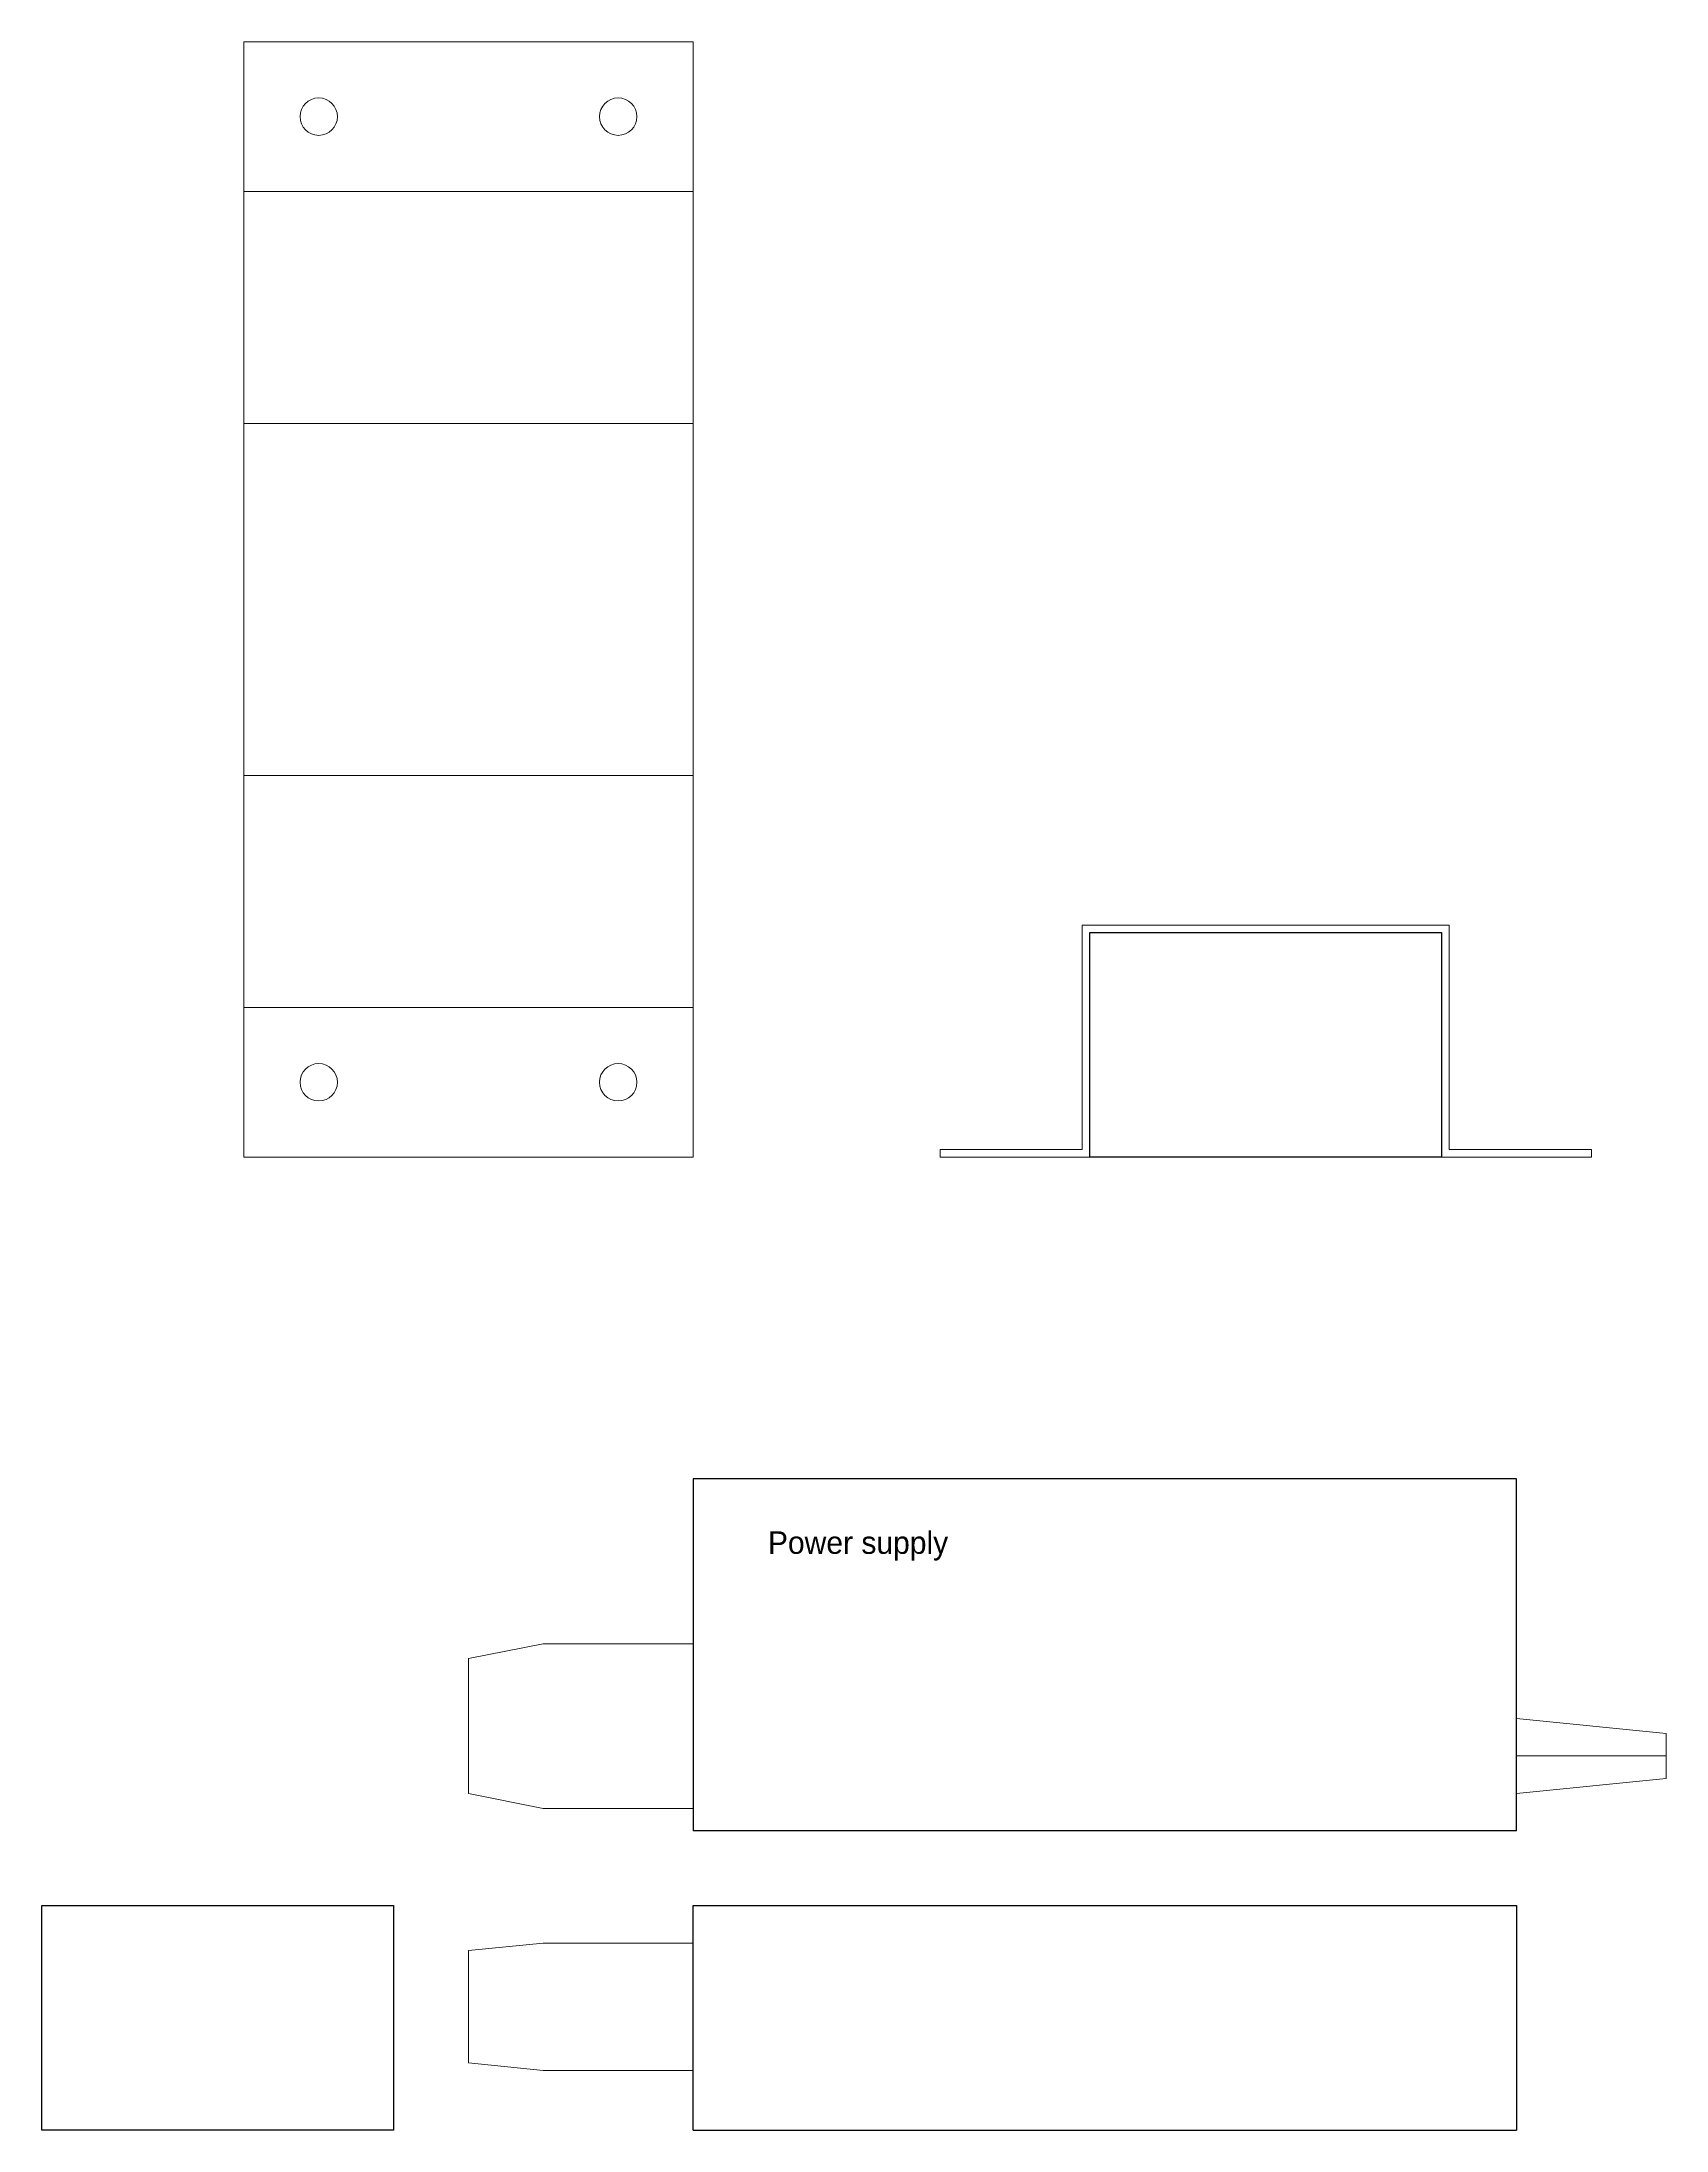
# Model space of a CAD drawing. Header units: millimetres. Extents: x -930 to 1800, y -2430 to 1500.
# Drawn here: x -787 to -570, y -1830 to -1551 of the extents above; entities that cross this region are included whole.
import ezdxf

# ---------------------------------------------------------------- set-up
doc = ezdxf.new("R2010")
doc.units = ezdxf.units.MM
for name, color, linetype, lineweight, true_color in [('dimension', 136, 'Continuous', 0, 0x008080), ('help', 6, 'Continuous', 0, 0xff00ff), ('housing', 3, 'Continuous', 0, 0x00ff00)]:
    doc.layers.add(name, color=color, linetype=linetype, lineweight=lineweight, true_color=true_color)
doc.layers.add('electronics', color=4, linetype='Continuous', true_color=0x00ffff)
doc.styles.add('textstyle39', font='')
doc.styles.get('textstyle39').set_extended_font_data('American Typewriter')

msp = doc.modelspace()

# ---------------------------------------------------------------- texts
at = {"layer": 'dimension', "insert": (-690, -1750), "char_height": 1, "attachment_point": 1, "style": 'textstyle39'}
msp.add_mtext('\\H3;Power supply', dxfattribs=at)

# ---------------------------------------------------------------- linework, layer by layer
at = {"layer": 'electronics'}
for p, q in [((-647, -1700), (-647, -1670)), ((-647, -1670), (-600, -1670)), ((-600, -1670), (-600, -1700)), ((-600, -1700), (-647, -1700)), ((-590, -1743), (-700, -1743)), ((-700, -1743), (-700, -1790)), ((-590, -1790), (-590, -1743)), ((-590, -1790), (-700, -1790)), ((-787, -1830), (-787, -1800)), ((-787, -1800), (-740, -1800)), ((-740, -1800), (-740, -1830)), ((-700, -1800), (-590, -1800)), ((-700, -1830), (-700, -1800)), ((-590, -1800), (-590, -1830)), ((-740, -1830), (-787, -1830)), ((-700, -1830), (-590, -1830))]:
    msp.add_line(p, q, dxfattribs=at)
at = {"layer": 'help'}
for p, q in [((-760, -1571), (-700, -1571)), ((-760, -1602), (-700, -1602)), ((-760, -1649), (-700, -1649)), ((-760, -1680), (-700, -1680)), ((-720, -1765), (-730, -1767)), ((-700, -1765), (-720, -1765)), ((-730, -1767), (-730, -1785)), ((-570, -1777), (-590, -1775)), ((-570, -1777), (-570, -1783)), ((-590, -1780), (-570, -1780)), ((-720, -1787), (-730, -1785)), ((-570, -1783), (-590, -1785)), ((-700, -1787), (-720, -1787)), ((-720, -1805), (-730, -1806)), ((-700, -1805), (-720, -1805)), ((-730, -1821), (-730, -1806)), ((-720, -1822), (-730, -1821)), ((-700, -1822), (-720, -1822))]:
    msp.add_line(p, q, dxfattribs=at)
at = {"layer": 'housing'}
for p, q in [((-760, -1700), (-760, -1551)), ((-760, -1551), (-700, -1551)), ((-700, -1700), (-700, -1551)), ((-648, -1699), (-648, -1669)), ((-648, -1669), (-599, -1669)), ((-600, -1670), (-647, -1670)), ((-647, -1670), (-647, -1700)), ((-600, -1700), (-600, -1670)), ((-599, -1669), (-599, -1699)), ((-667, -1700), (-667, -1699)), ((-667, -1699), (-648, -1699)), ((-599, -1699), (-580, -1699)), ((-580, -1699), (-580, -1700)), ((-760, -1700), (-700, -1700)), ((-647, -1700), (-667, -1700)), ((-580, -1700), (-600, -1700))]:
    msp.add_line(p, q, dxfattribs=at)
for centre in [(-750, -1561), (-710, -1561), (-750, -1690), (-710, -1690)]:
    msp.add_circle(centre, 2.5, dxfattribs=at)

msp.set_redraw_order([(e.dxf.handle, doc.entitydb.next_handle()) for e in msp.query("TEXT MTEXT ATTDEF DIMENSION ARC_DIMENSION")])  # texts and dimensions are drawn at this point

doc.saveas('drawing.dxf')
